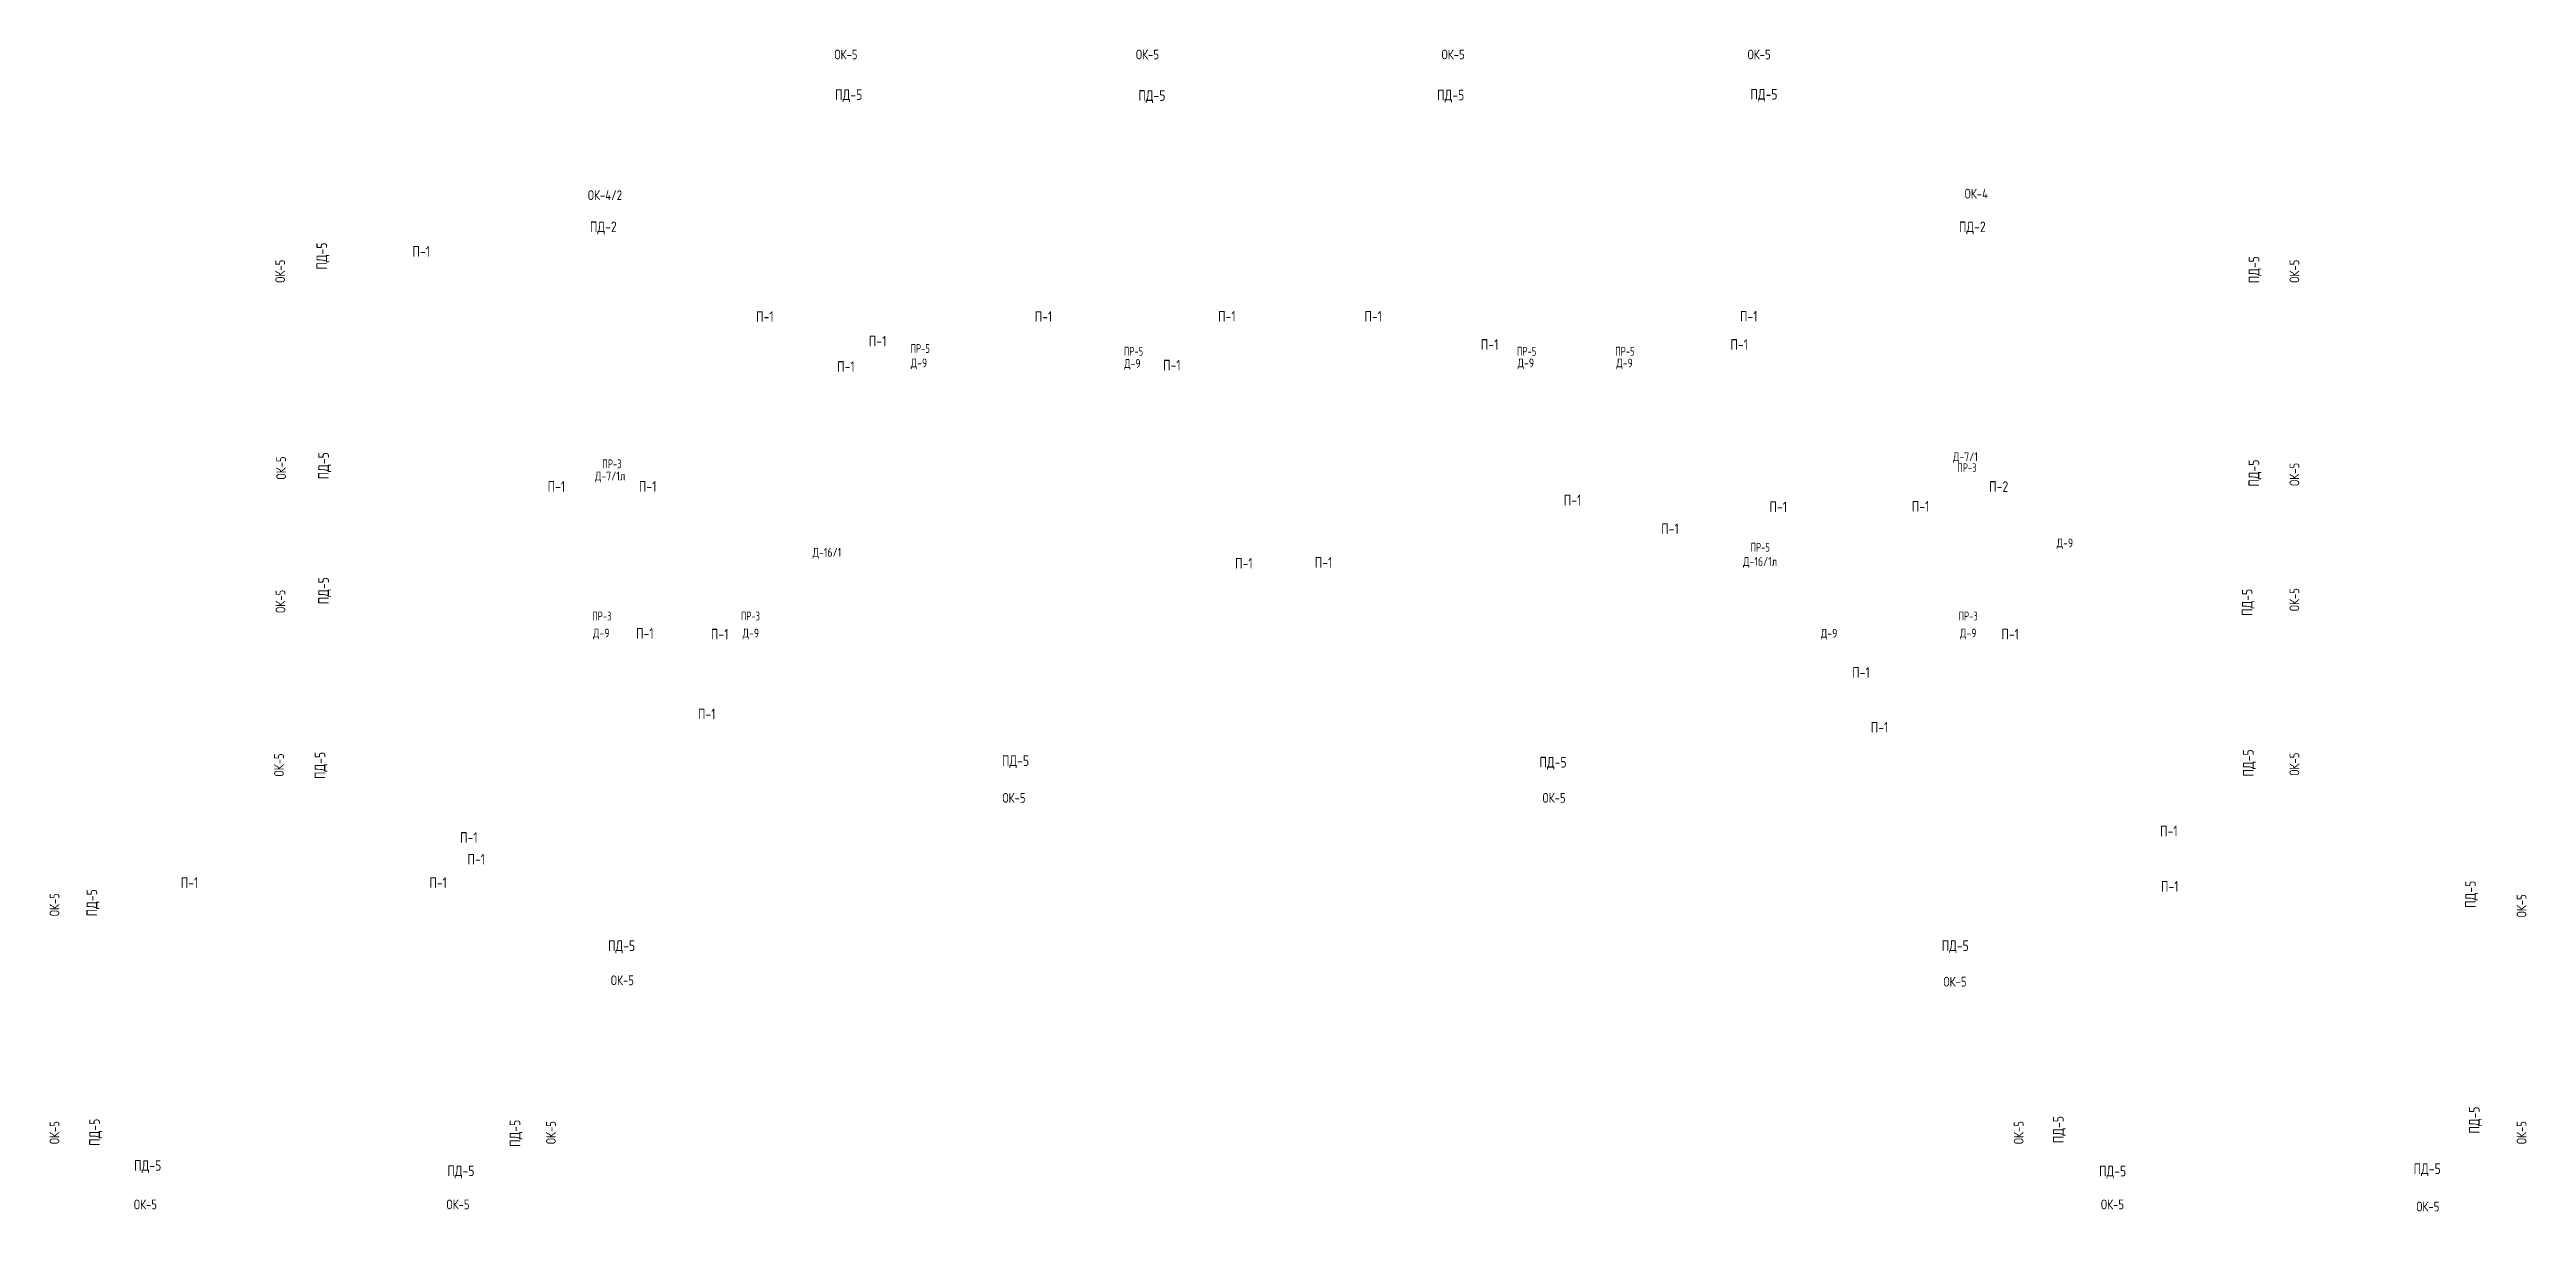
# Model space of a CAD drawing. Header units: millimetres. Extents: x -715022 to 546831, y -666141 to 947387.
# Drawn here: x 328857 to 398740, y 54482 to 87260 of the extents above; entities that cross this region are included whole.
import ezdxf
from ezdxf.enums import TextEntityAlignment as Align

# ---------------------------------------------------------------- set-up
doc = ezdxf.new("R2010")
doc.units = ezdxf.units.MM
for name, color, linetype, lineweight in [('АР.РД_маркер перемычки', 1, 'Continuous', 15), ('АР.РД_Маркер_Двери', 76, 'Continuous', 15), ('АР_Подоконники', 163, 'Continuous', 9), ('Маркировка ОКОН на маркир. плане', 7, 'Continuous', 18)]:
    doc.layers.add(name, color=color, linetype=linetype, lineweight=lineweight)
doc.styles.add('PDF ISOCPEUR', font='isocpeur.ttf')
doc.styles.add('Архитект', font='isocpeur.ttf', dxfattribs={"width": 0.8, "oblique": 8})

msp = doc.modelspace()

# ---------------------------------------------------------------- texts
at = {"layer": 'АР.РД_маркер перемычки', "color": 7, "char_height": 250, "width": 547.84545, "attachment_point": 5, "style": 'Архитект'}
for s, insert in [('\\A1;{\\Q0;\\W0.7;ПР-5}', (353420.391, 78826.976)), ('\\A1;{\\Q0;\\W0.7;ПР-5}', (359438.3, 78747.826)), ('\\A1;{\\Q0;\\W0.7;ПР-5}', (370531.403, 78747.826)), ('\\A1;{\\Q0;\\W0.7;ПР-5}', (373303.172, 78747.826)), ('\\A1;{\\Q0;\\W0.7;ПР-3}', (344725.164, 75572.722)), ('\\A1;{\\Q0;\\W0.7;ПР-3}', (382954.006, 75464.313)), ('\\A1;{\\Q0;\\W0.7;ПР-5}', (377118.995, 73218.015))]:
    msp.add_mtext(s, dxfattribs=dict(at, insert=insert))
at = {"layer": 'АР.РД_маркер перемычки', "color": 1, "char_height": 250, "width": 547.84545, "attachment_point": 5, "style": 'Архитект'}
for insert in [(344439.509, 71279.349), (348630.326, 71279.349), (382987.544, 71279.349)]:
    msp.add_mtext('\\A1;{\\Q0;\\W0.7;ПР-3}', dxfattribs=dict(at, insert=insert))
at = {"layer": 'АР.РД_Маркер_Двери', "color": 5, "style": 'Архитект', "width": 0.8}
for s, p in [('Д-9', (353387.638, 78418.707)), ('Д-9', (359408.556, 78404.785)), ('Д-9', (370507.581, 78418.707)), ('Д-9', (373294.05, 78418.707)), ('Д-7/1', (382911.97, 75773.675)), ('Д-7/1л', (344673.38, 75228.645)), ('Д-9', (385717.762, 73340.11)), ('Д-16/1', (350789.89, 73075.858)), ('Д-16/1л', (377119.49, 72819.239)), ('Д-9', (344424.115, 70799.028)), ('Д-9', (348641.929, 70799.028)), ('Д-9', (379066.51, 70792.866)), ('Д-9', (382989.303, 70799.028))]:
    msp.add_text(s, height=250, dxfattribs=at).set_placement(p, align=Align.MIDDLE_CENTER)
at = {"layer": 'АР_Подоконники', "color": 4, "style": 'Архитект', "width": 0.8}
for p in [(351403.071, 85987.281), (359957.707, 85963.403), (368388.414, 85975.451), (377225.655, 85999.53), (356110.325, 67199.266), (371276.451, 67156.085), (344995.586, 61977.592), (382623.833, 61981.134), (331626.477, 55779.193), (340462.487, 55628.727), (387063.319, 55620.105), (395939.129, 55686.858)]:
    msp.add_text('ПД-5', height=300, dxfattribs=at).set_placement(p, align=Align.MIDDLE_CENTER)
for p in [(336538.352, 81432.873), (391052.49, 81048.877), (336587.16, 75517.662), (391049.01, 75311.112), (336587.16, 71993.324), (390860.071, 71664.293), (336486.21, 67063.913), (390892.909, 67135.741), (397161.136, 63428.539), (330050.391, 63190.119), (397268.464, 57060.07), (330126.223, 56716.207), (341990.58, 56686.458), (385532.49, 56791.941)]:
    msp.add_text('ПД-5', height=300, rotation=90, dxfattribs=at).set_placement(p, align=Align.MIDDLE_CENTER)
at = {"layer": 'АР_Подоконники', "color": 3, "style": 'Архитект', "width": 0.8}
for s, p in [('ПД-2', (344480.235, 82258.959)), ('ПД-2', (383104.843, 82258.959)), ('П-1', (339341.972, 81565.456)), ('П-1', (349038.059, 79727.759)), ('П-1', (356898.265, 79727.755)), ('П-1', (362074.838, 79736.526)), ('П-1', (366203.118, 79736.529)), ('П-1', (376797.055, 79736.552)), ('П-1', (352219.259, 79034.22)), ('П-1', (369486.721, 78938.393)), ('П-1', (376528.447, 78938.392)), ('П-1', (351324.947, 78318.397)), ('П-1', (360521.707, 78356.337)), ('П-1', (343156.21, 74935.556)), ('П-1', (345731.775, 74935.556)), ('П-2', (383848.406, 74932.963)), ('П-1', (371825.462, 74551.373)), ('П-1', (377631.033, 74361.17)), ('П-1', (381645.6, 74375.371)), ('П-1', (374576.123, 73742.093)), ('П-1', (362552.646, 72767.979)), ('П-1', (364801.395, 72791.067)), ('П-1', (345651.693, 70790.022)), ('П-1', (347763.556, 70768.035)), ('П-1', (384172.331, 70770.742)), ('П-1', (379964.788, 69689.105)), ('П-1', (347396.912, 68518.339)), ('П-1', (380488.045, 68141.865)), ('П-1', (340686.902, 65030.455)), ('П-1', (388650.748, 65213.831)), ('П-1', (340893.394, 64418.977)), ('П-1', (332805.881, 63758.66)), ('П-1', (339819.193, 63758.66)), ('П-1', (388675.557, 63652.026))]:
    msp.add_text(s, height=300, dxfattribs=at).set_placement(p, align=Align.MIDDLE_CENTER)
at = {"layer": 'Маркировка ОКОН на маркир. плане', "lineweight": 0, "char_height": 275.42308, "width": 468.27152, "attachment_point": 9, "rotation": 359.99778736, "style": 'PDF ISOCPEUR'}
for s, insert in [('{\\W0.8;ОК-5}', (351653.213, 86983.182, -0.16)), ('{\\W0.8;ОК-5}', (360160.431, 86983.182, -0.16)), ('{\\W0.8;ОК-5}', (368784.48, 86983.182, -0.16)), ('{\\W0.8;ОК-5}', (377417.559, 86983.182, -0.16)), ('{\\W0.8;ОК-4}', (383546.772, 83055.494)), ('{\\W0.8;ОК-5}', (356393.913, 66011.434)), ('{\\W0.8;ОК-5}', (371632.137, 66011.434)), ('{\\W0.8;ОК-5}', (345344.059, 60865.301)), ('{\\W0.8;ОК-5}', (382943.223, 60826.545, -0.16)), ('{\\W0.8;ОК-5}', (331888.486, 54542.692, -0.16)), ('{\\W0.8;ОК-5}', (340707.824, 54542.692, -0.16)), ('{\\W0.8;ОК-5}', (387386.389, 54542.692, -0.16)), ('{\\W0.8;ОК-5}', (396284.211, 54482.452, -0.16))]:
    msp.add_mtext(s, dxfattribs=dict(at, insert=insert))
at = {"layer": 'Маркировка ОКОН на маркир. плане', "lineweight": 0, "char_height": 275.42308, "attachment_point": 9, "style": 'PDF ISOCPEUR'}
for s, insert, rotation in [('{\\W0.8;ОК-4/2}', (345010.101, 83014.22), 359.99778736), ('{\\W0.8;ОК-5}', (335501.497, 81333.562), 89.99778736), ('{\\W0.8;ОК-5}', (392331.233, 81332.433), 89.99778736), ('{\\W0.8;ОК-5}', (335527.937, 75782.62), 89.99778736), ('{\\W0.8;ОК-5}', (392331.233, 75602.499), 89.99778736), ('{\\W0.8;ОК-5}', (335510.406, 72020.536), 89.99778736), ('{\\W0.8;ОК-5}', (392331.233, 72068.008), 89.99778736), ('{\\W0.8;ОК-5}', (335468.139, 67405.31), 89.99778736), ('{\\W0.8;ОК-5}', (392331.233, 67427.355), 89.99778736), ('{\\W0.8;ОК-5}', (329133.801, 63462.839), 89.99778736), ('{\\W0.8;ОК-5}', (398740.382, 63431.423), 89.99778736), ('{\\W0.8;ОК-5}', (329133.801, 57031.722), 89.99778736), ('{\\W0.8;ОК-5}', (343142.259, 57031.722), 89.99778736), ('{\\W0.8;ОК-5}', (384552.525, 57031.722), 89.99778736), ('{\\W0.8;ОК-5}', (398740.382, 57031.722), 89.99778736)]:
    msp.add_mtext(s, dxfattribs=dict(at, insert=insert, rotation=rotation))

doc.saveas('drawing.dxf')
